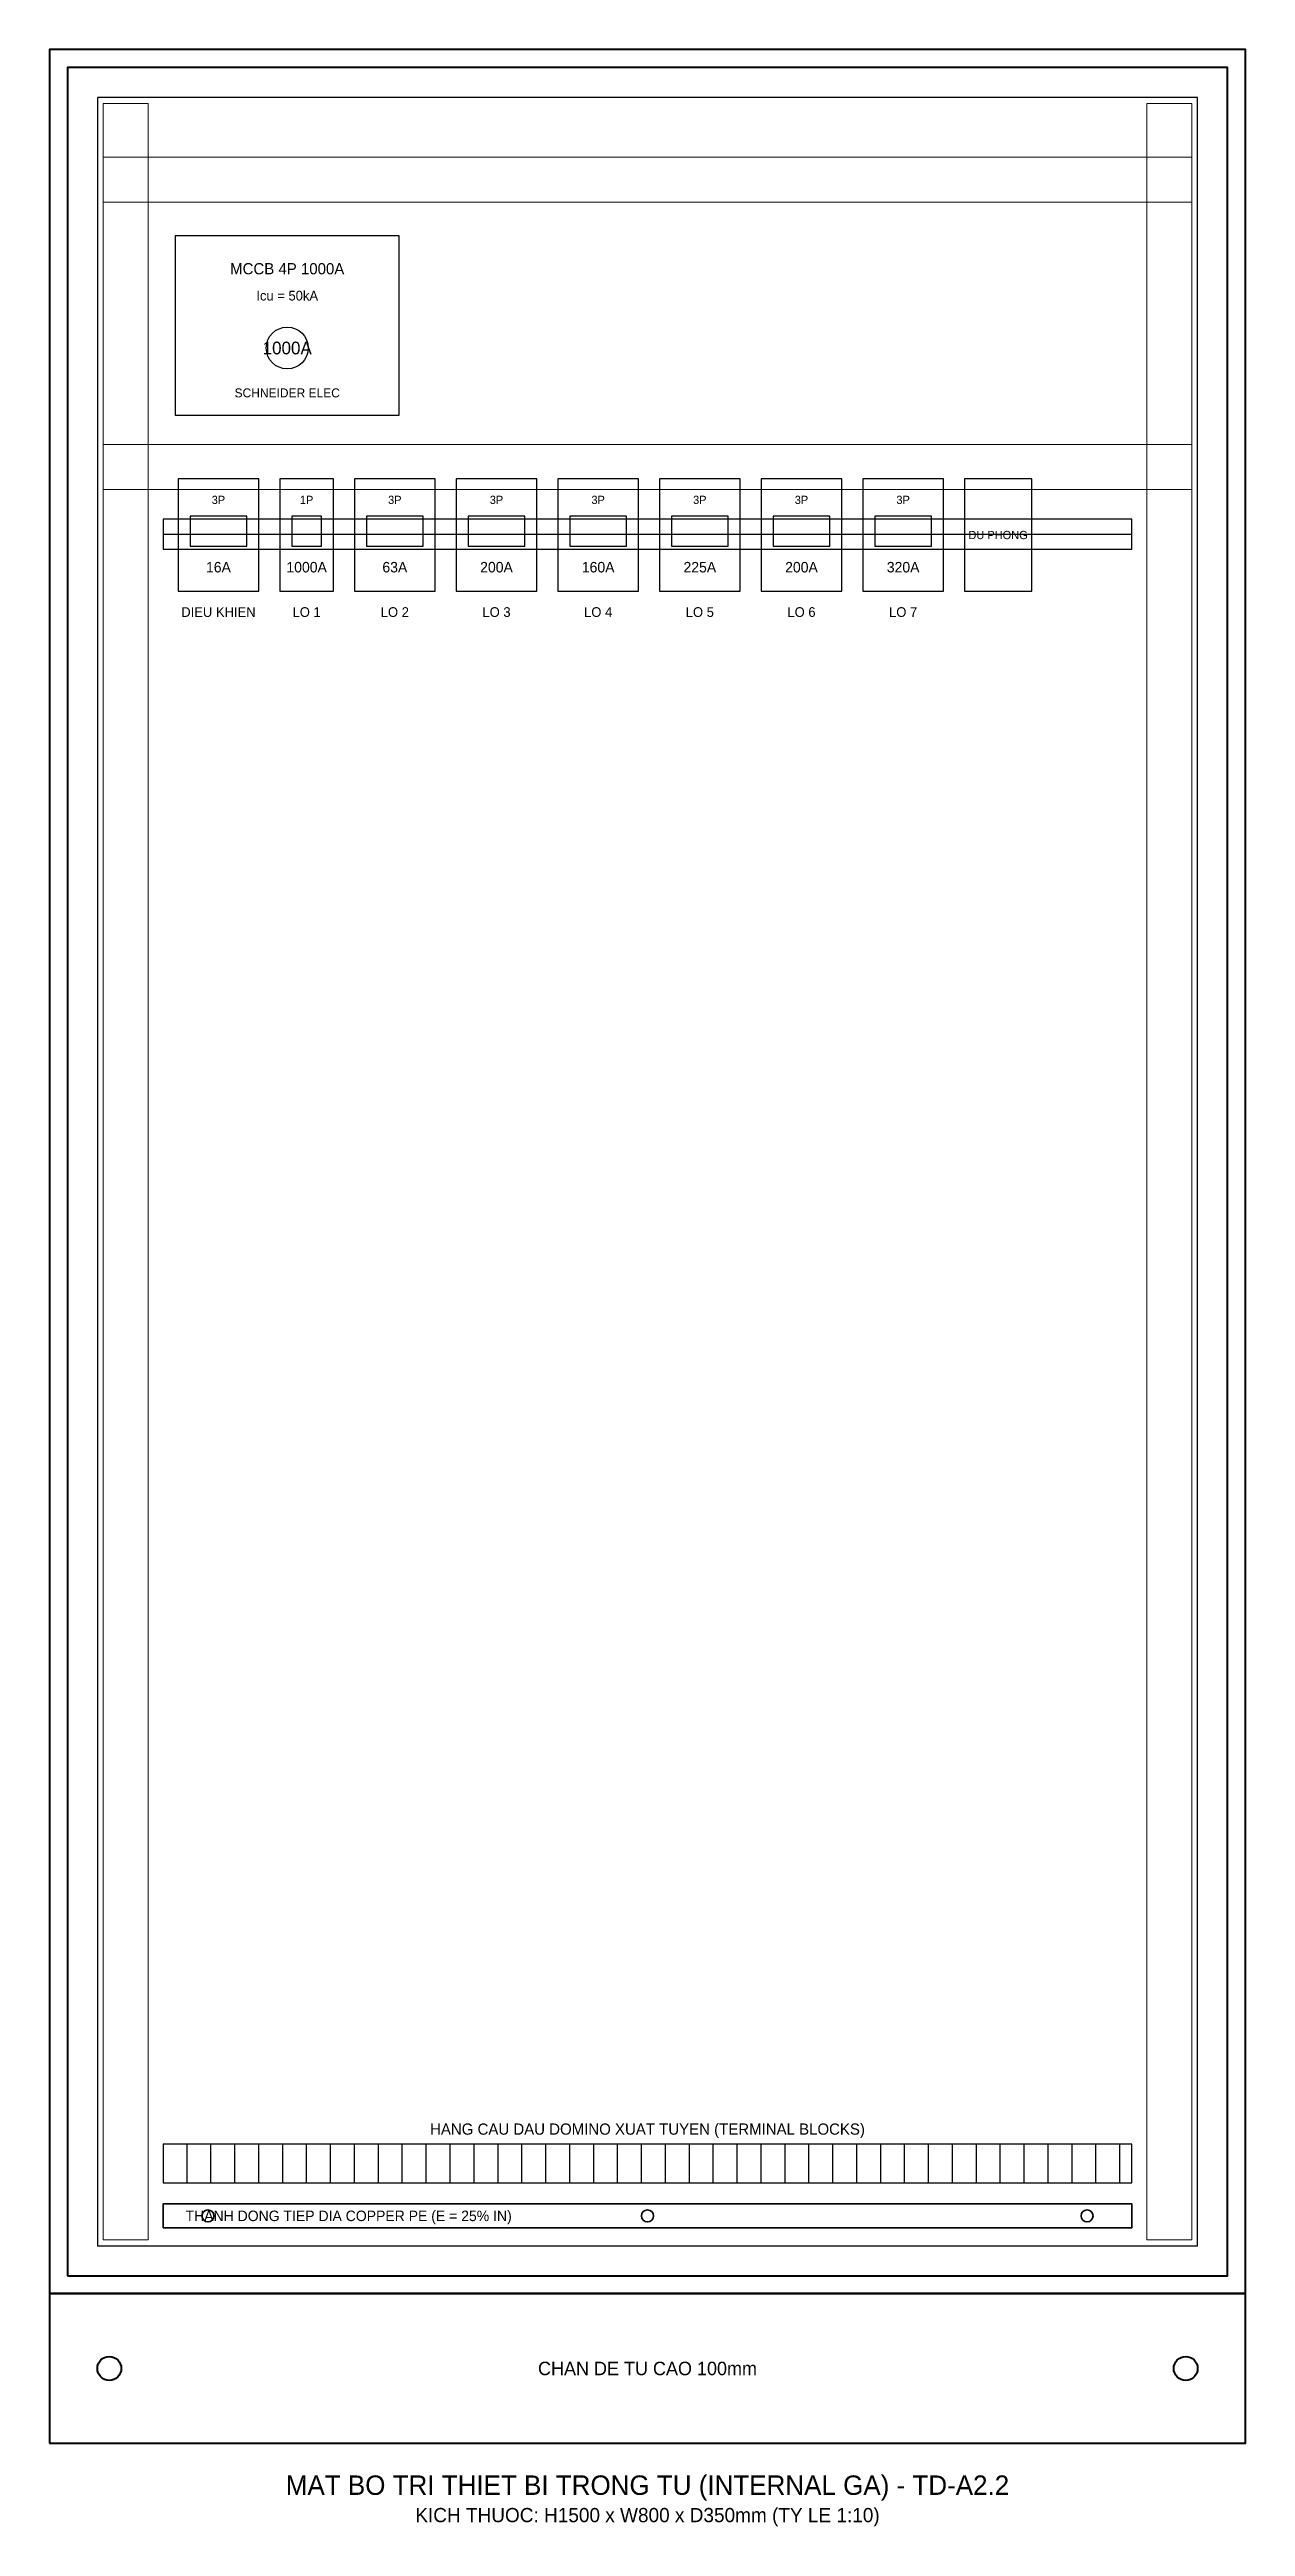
# Model space of a CAD drawing. Header units: metres. Extents: x 100 to 13750, y 44 to 1700.
# Drawn here: x 8500 to 9300, y 44 to 1700 of the extents above; entities that cross this region are included whole.
import ezdxf
from ezdxf.enums import TextEntityAlignment as Align

# ---------------------------------------------------------------- set-up
doc = ezdxf.new("R2010")
doc.units = ezdxf.units.M
for name, color, linetype, lineweight in [('0_COPPER', 3, 'Continuous', 35), ('0_DEVICES', 7, 'Continuous', 30), ('0_DUCTS', 8, 'Continuous', 18), ('0_FRAME', 6, 'Continuous', 40), ('0_PLATE', 4, 'Continuous', 25), ('0_TEXT', 7, 'Continuous', 20), ('0_TEXT_TITLE', 3, 'Continuous', 30)]:
    doc.layers.add(name, color=color, linetype=linetype, lineweight=lineweight)

msp = doc.modelspace()

# ---------------------------------------------------------------- texts
at = {"layer": '0_COPPER', "color": 3}
msp.add_text('THANH DONG TIEP DIA COPPER PE (E = 25% IN)', height=7, dxfattribs=at).set_placement((8591, 252), align=Align.MIDDLE_LEFT)
at = {"layer": '0_TEXT'}
for s, height, p in [('MCCB 4P 1000A', 7.5, (8659, 1553.5)), ('Icu = 50kA', 6.5, (8659, 1535.5)), ('SCHNEIDER ELEC', 6, (8659, 1470.5)), ('3P', 5.5, (8613, 1399)), ('1P', 5.5, (8672, 1399)), ('3P', 5.5, (8731, 1399)), ('3P', 5.5, (8799, 1399)), ('3P', 5.5, (8867, 1399)), ('3P', 5.5, (8935, 1399)), ('3P', 5.5, (9003, 1399)), ('3P', 5.5, (9071, 1399)), ('DU PHONG', 5.5, (9134.5, 1375.5)), ('HANG CAU DAU DOMINO XUAT TUYEN (TERMINAL BLOCKS)', 7.5, (8900, 310)), ('CHAN DE TU CAO 100mm', 9, (8900, 150)), ('KICH THUOC: H1500 x W800 x D350mm (TY LE 1:10)', 9.5, (8900, 52))]:
    msp.add_text(s, height=height, dxfattribs=at).set_placement(p, align=Align.MIDDLE_CENTER)
at = {"layer": '0_TEXT_TITLE'}
for s, height, p in [('1000A', 8.5, (8659, 1500.5)), ('16A', 7, (8613, 1354)), ('1000A', 7, (8672, 1354)), ('63A', 7, (8731, 1354)), ('200A', 7, (8799, 1354)), ('160A', 7, (8867, 1354)), ('225A', 7, (8935, 1354)), ('200A', 7, (9003, 1354)), ('320A', 7, (9071, 1354)), ('DIEU KHIEN', 6.5, (8613, 1324)), ('LO 1', 6.5, (8672, 1324)), ('LO 2', 6.5, (8731, 1324)), ('LO 3', 6.5, (8799, 1324)), ('LO 4', 6.5, (8867, 1324)), ('LO 5', 6.5, (8935, 1324)), ('LO 6', 6.5, (9003, 1324)), ('LO 7', 6.5, (9071, 1324)), ('MAT BO TRI THIET BI TRONG TU (INTERNAL GA) - TD-A2.2', 13, (8900, 72))]:
    msp.add_text(s, height=height, dxfattribs=at).set_placement(p, align=Align.MIDDLE_CENTER)

# ---------------------------------------------------------------- linework, layer by layer
at = {"layer": '0_COPPER', "color": 3}
msp.add_lwpolyline([(8576, 244), (9224, 244), (9224, 260), (8576, 260), (8576, 244)], close=True, dxfattribs=at)
for centre in [(8606, 252), (8900, 252), (9194, 252)]:
    msp.add_circle(centre, 4, dxfattribs=at)
at = {"layer": '0_DEVICES'}
for p, q in [((8592, 274), (8592, 300)), ((8608, 274), (8608, 300)), ((8624, 274), (8624, 300)), ((8640, 274), (8640, 300)), ((8656, 274), (8656, 300)), ((8672, 274), (8672, 300)), ((8688, 274), (8688, 300)), ((8704, 274), (8704, 300)), ((8720, 274), (8720, 300)), ((8736, 274), (8736, 300)), ((8752, 274), (8752, 300)), ((8768, 274), (8768, 300)), ((8784, 274), (8784, 300)), ((8800, 274), (8800, 300)), ((8816, 274), (8816, 300)), ((8832, 274), (8832, 300)), ((8848, 274), (8848, 300)), ((8864, 274), (8864, 300)), ((8880, 274), (8880, 300)), ((8896, 274), (8896, 300)), ((8912, 274), (8912, 300)), ((8928, 274), (8928, 300)), ((8944, 274), (8944, 300)), ((8960, 274), (8960, 300)), ((8976, 274), (8976, 300)), ((8992, 274), (8992, 300)), ((9008, 274), (9008, 300)), ((9024, 274), (9024, 300)), ((9040, 274), (9040, 300)), ((9056, 274), (9056, 300)), ((9072, 274), (9072, 300)), ((9088, 274), (9088, 300)), ((9104, 274), (9104, 300)), ((9120, 274), (9120, 300)), ((9136, 274), (9136, 300)), ((9152, 274), (9152, 300)), ((9168, 274), (9168, 300)), ((9184, 274), (9184, 300)), ((9200, 274), (9200, 300)), ((9216, 274), (9216, 300))]:
    msp.add_line(p, q, dxfattribs=at)
for points in [[(8584, 1455.5), (8734, 1455.5), (8734, 1575.5), (8584, 1575.5), (8584, 1455.5)], [(8586, 1338), (8640, 1338), (8640, 1413), (8586, 1413), (8586, 1338)], [(8654, 1338), (8690, 1338), (8690, 1413), (8654, 1413), (8654, 1338)], [(8704, 1338), (8758, 1338), (8758, 1413), (8704, 1413), (8704, 1338)], [(8772, 1338), (8826, 1338), (8826, 1413), (8772, 1413), (8772, 1338)], [(8840, 1338), (8894, 1338), (8894, 1413), (8840, 1413), (8840, 1338)], [(8908, 1338), (8962, 1338), (8962, 1413), (8908, 1413), (8908, 1338)], [(8976, 1338), (9030, 1338), (9030, 1413), (8976, 1413), (8976, 1338)], [(9044, 1338), (9098, 1338), (9098, 1413), (9044, 1413), (9044, 1338)], [(9112, 1338), (9157, 1338), (9157, 1413), (9112, 1413), (9112, 1338)], [(8594, 1368), (8632, 1368), (8632, 1388), (8594, 1388), (8594, 1368)], [(8662, 1368), (8682, 1368), (8682, 1388), (8662, 1388), (8662, 1368)], [(8712, 1368), (8750, 1368), (8750, 1388), (8712, 1388), (8712, 1368)], [(8780, 1368), (8818, 1368), (8818, 1388), (8780, 1388), (8780, 1368)], [(8848, 1368), (8886, 1368), (8886, 1388), (8848, 1388), (8848, 1368)], [(8916, 1368), (8954, 1368), (8954, 1388), (8916, 1388), (8916, 1368)], [(8984, 1368), (9022, 1368), (9022, 1388), (8984, 1388), (8984, 1368)], [(9052, 1368), (9090, 1368), (9090, 1388), (9052, 1388), (9052, 1368)], [(8576, 274), (9224, 274), (9224, 300), (8576, 300), (8576, 274)]]:
    msp.add_lwpolyline(points, close=True, dxfattribs=at)
msp.add_circle((8659, 1500.5), 14, dxfattribs=at)
at = {"layer": '0_DUCTS'}
for points in [[(8536, 236), (8566, 236), (8566, 1664), (8536, 1664), (8536, 236)], [(9234, 236), (9264, 236), (9264, 1664), (9234, 1664), (9234, 236)], [(8536, 1598), (9264, 1598), (9264, 1628), (8536, 1628), (8536, 1598)], [(8536, 1406), (9264, 1406), (9264, 1436), (8536, 1436), (8536, 1406)]]:
    msp.add_lwpolyline(points, close=True, dxfattribs=at)
at = {"layer": '0_FRAME'}
for points in [[(8500, 200), (9300, 200), (9300, 1700), (8500, 1700), (8500, 200)], [(8512, 212), (9288, 212), (9288, 1688), (8512, 1688), (8512, 212)], [(8500, 100), (9300, 100), (9300, 200), (8500, 200), (8500, 100)]]:
    msp.add_lwpolyline(points, close=True, dxfattribs=at)
for centre in [(8540, 150), (9260, 150)]:
    msp.add_circle(centre, 8, dxfattribs=at)
at = {"layer": '0_PLATE'}
msp.add_line((8576, 1376), (9224, 1376), dxfattribs=at)
for points in [[(8532, 232), (9268, 232), (9268, 1668), (8532, 1668), (8532, 232)], [(8576, 1366), (9224, 1366), (9224, 1386), (8576, 1386), (8576, 1366)]]:
    msp.add_lwpolyline(points, close=True, dxfattribs=at)

msp.set_redraw_order([(e.dxf.handle, doc.entitydb.next_handle()) for e in msp.query("TEXT MTEXT ATTDEF DIMENSION ARC_DIMENSION")])  # texts and dimensions are drawn at this point

doc.saveas('drawing.dxf')
